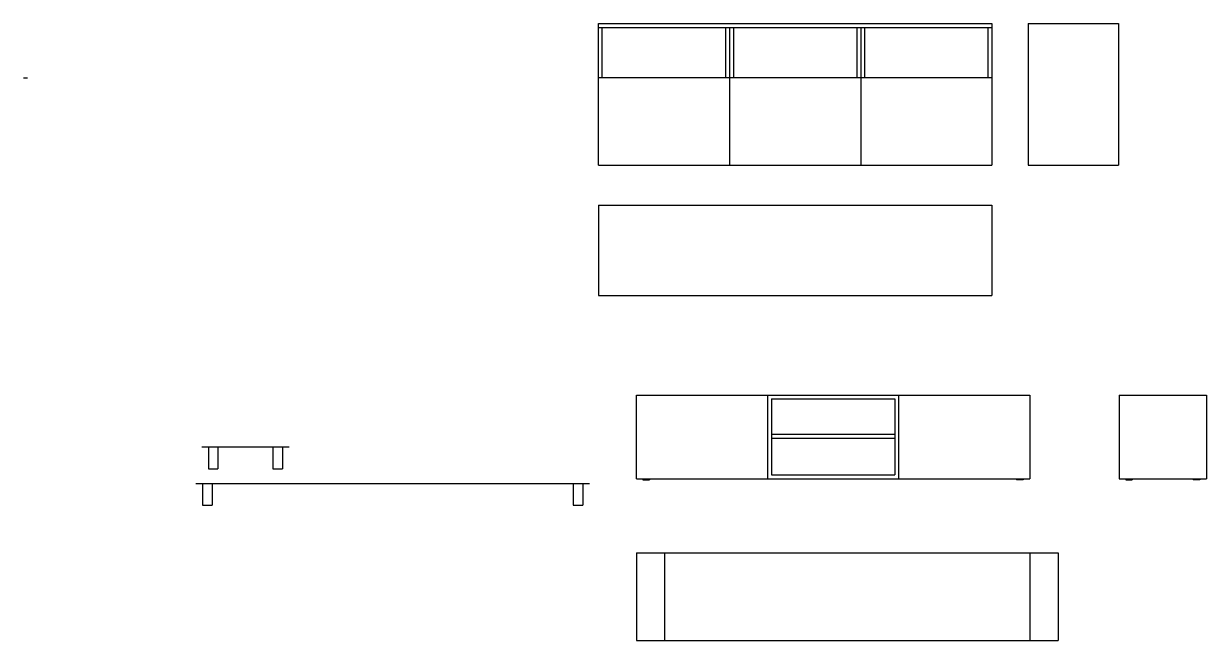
# Model space of a CAD drawing. Header units: millimetres. Extents: x -48 to 1636, y 140 to 1505.
# Drawn here: x -48 to 494, y 552 to 834 of the extents above; entities that cross this region are included whole.
import ezdxf

# ---------------------------------------------------------------- set-up
doc = ezdxf.new("R2010")
doc.units = ezdxf.units.MM

msp = doc.modelspace()

# ---------------------------------------------------------------- linework, layer by layer
for p, q in [((215.1, 769.31), (215.1, 834.11)), ((215.1, 834.11), (395.4, 834.11)), ((215.1, 832.31), (395.4, 832.31)), ((216.9, 809.41), (216.9, 832.31)), ((273.4, 832.31), (273.4, 809.41)), ((275.2, 832.31), (275.2, 769.31)), ((277, 832.31), (277, 809.41)), ((333.5, 832.31), (333.5, 809.41)), ((335.3, 832.31), (335.3, 769.31)), ((337.1, 832.31), (337.1, 809.41)), ((393.6, 832.31), (393.6, 809.41)), ((395.4, 834.11), (395.4, 769.31)), ((412.06, 834.11), (453.36, 834.11)), ((412.06, 834.11), (412.06, 769.31)), ((453.36, 834.11), (453.36, 769.31)), ((-48.257, 809.354), (-46.457, 809.354)), ((215.1, 809.41), (395.4, 809.41)), ((215.1, 769.31), (395.4, 769.31)), ((412.06, 769.31), (453.36, 769.31)), ((215.1, 750.962), (395.4, 750.962)), ((215.1, 750.962), (215.1, 709.662)), ((395.4, 750.962), (395.4, 709.662)), ((215.1, 709.662), (395.4, 709.662)), ((232.492, 625.712), (232.492, 664.012)), ((232.492, 664.012), (412.792, 664.012)), ((292.592, 664.012), (292.592, 625.712)), ((294.392, 662.212), (350.892, 662.212)), ((294.392, 662.212), (294.392, 627.512)), ((350.892, 662.212), (350.892, 627.512)), ((352.692, 664.012), (352.692, 625.712)), ((412.792, 664.012), (412.792, 625.712)), ((453.686, 664.012), (493.686, 664.012)), ((453.686, 664.012), (453.686, 625.712)), ((493.686, 664.012), (493.686, 625.712)), ((294.392, 646.112), (350.892, 646.112)), ((33.339, 640.27), (73.339, 640.27)), ((36.389, 640.27), (36.389, 630.27)), ((36.389, 640.27), (40.789, 640.27)), ((40.789, 640.27), (40.789, 630.27)), ((65.888, 640.27), (65.888, 630.27)), ((65.888, 640.27), (70.288, 640.27)), ((70.288, 640.27), (70.288, 630.27)), ((294.392, 644.312), (350.892, 644.312)), ((36.389, 630.27), (40.789, 630.27)), ((65.888, 630.27), (70.288, 630.27)), ((30.699, 623.55), (210.999, 623.55)), ((33.749, 623.55), (33.749, 613.55)), ((33.749, 623.55), (38.149, 623.55)), ((38.149, 623.55), (38.149, 613.55)), ((203.548, 623.55), (203.548, 613.55)), ((203.548, 623.55), (207.948, 623.55)), ((207.948, 623.55), (207.948, 613.55)), ((232.492, 625.712), (412.792, 625.712)), ((235.543, 625.712), (235.543, 625.212)), ((235.543, 625.212), (238.543, 625.212)), ((238.543, 625.712), (238.543, 625.212)), ((294.392, 627.512), (350.892, 627.512)), ((406.741, 625.712), (406.741, 625.212)), ((409.741, 625.212), (406.741, 625.212)), ((409.741, 625.712), (409.741, 625.212)), ((453.686, 625.712), (493.686, 625.712)), ((456.737, 625.712), (456.737, 625.212)), ((456.737, 625.212), (459.737, 625.212)), ((459.737, 625.712), (459.737, 625.212)), ((487.635, 625.712), (487.635, 625.212)), ((490.635, 625.212), (487.635, 625.212)), ((490.635, 625.712), (490.635, 625.212)), ((33.749, 613.55), (38.149, 613.55)), ((203.548, 613.55), (207.948, 613.55)), ((232.492, 591.674), (232.492, 551.674)), ((232.492, 591.674), (412.792, 591.674)), ((245.441, 591.674), (245.441, 551.674)), ((245.441, 591.674), (425.741, 591.674)), ((412.792, 591.674), (412.792, 551.674)), ((425.741, 591.674), (425.741, 551.674)), ((232.492, 551.674), (412.792, 551.674)), ((245.441, 551.674), (425.741, 551.674))]:
    msp.add_line(p, q)

doc.saveas('drawing.dxf')
